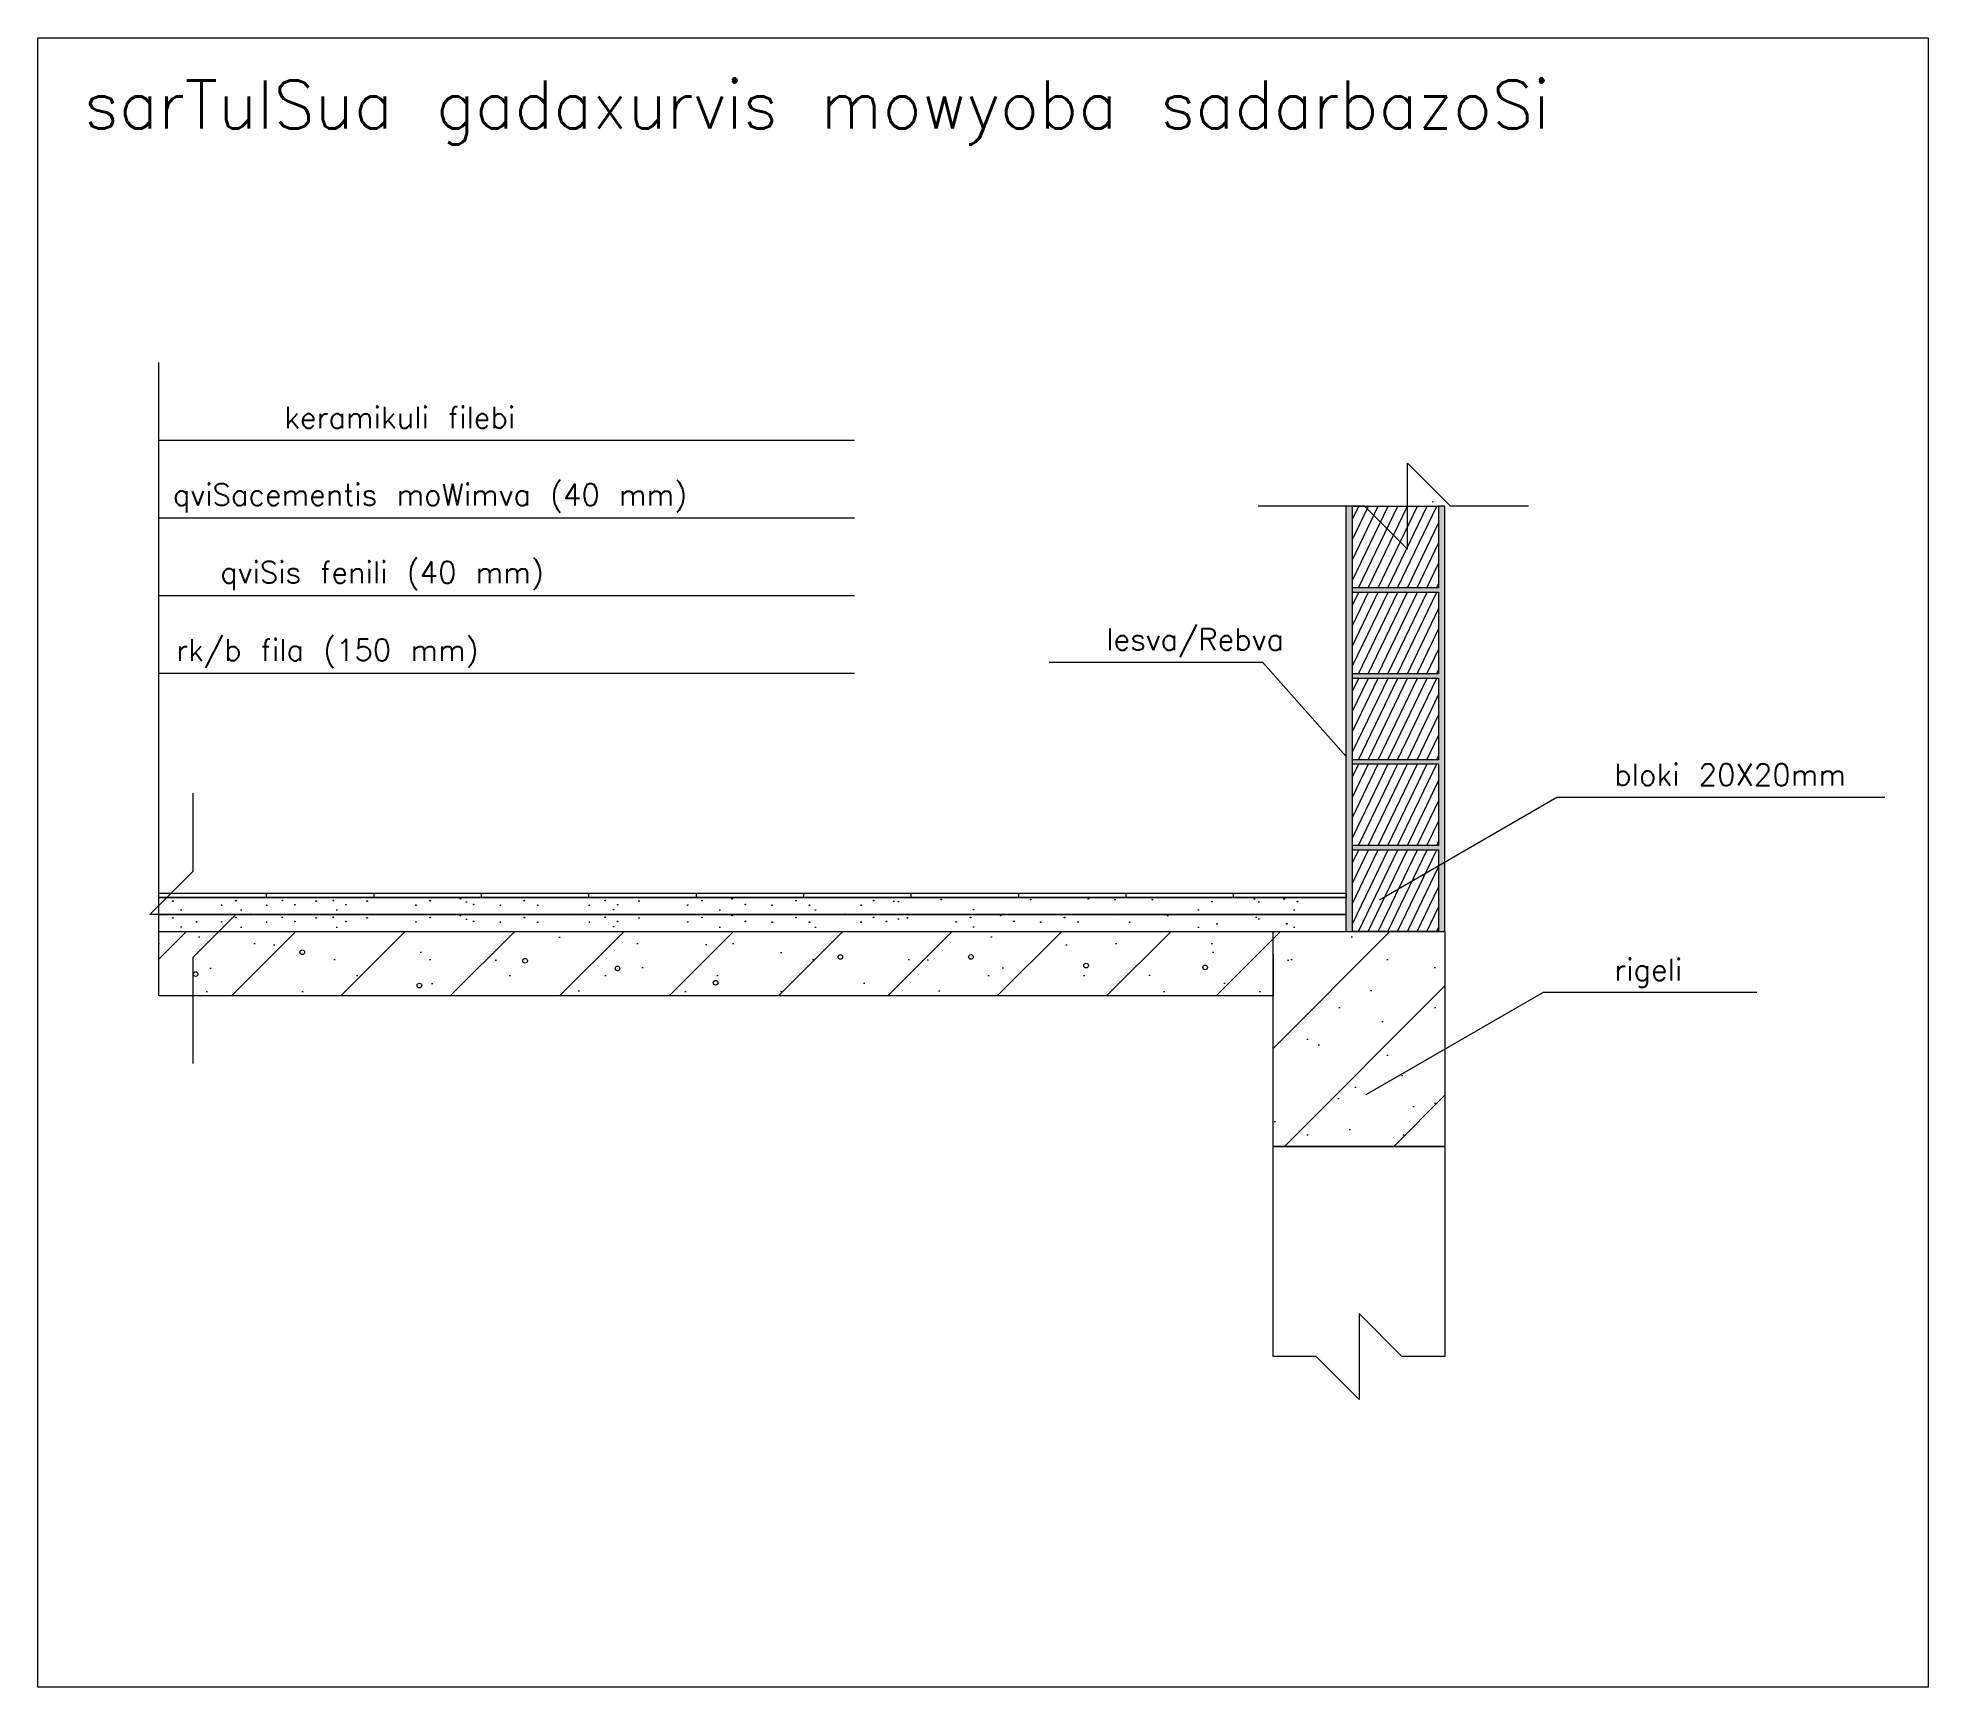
# Model space of a CAD drawing. Header units: millimetres. Extents: x 475616349 to 476941521, y 4620115302 to 4621446928.
# Drawn here: x 476880628 to 476888492, y 4620500640 to 4620507504 of the extents above; entities that cross this region are included whole.
import ezdxf

# ---------------------------------------------------------------- set-up
doc = ezdxf.new("R2010")
doc.units = ezdxf.units.MM
doc.header["$MEASUREMENT"] = 0
for name, color, linetype, lineweight in [('0_Pen_No__1_Pen_No__4', 7, 'Continuous', 0), ('2D Drafting - General_Pen_No__2_Pen_No__4', 7, 'Continuous', 0), ('2D Drafting - General_Pen_No__7_Pen_No__4', 7, 'Continuous', 0), ('2D Drafting - General_Pen_No__7_Pen_No__7_Pen_No__7', 7, 'Continuous', 0), ('A-Area-G_Pen_No__173_Pen_No__4', 7, 'Continuous', 0), ('Annotation - Text_Pen_No__7_Pen_No__4', 7, 'Continuous', 0), ('kar-panjara_Pen_No__7_Pen_No__4', 7, 'Continuous', 0)]:
    doc.layers.add(name, color=color, linetype=linetype, lineweight=lineweight)
doc.layers.add('qvafenili_Pen_No__252', color=7, linetype='Continuous', lineweight=0, true_color=0x666666)
doc.styles.add('GENERATED_STYLE_10', font='txt.shx')

msp = doc.modelspace()

# ---------------------------------------------------------------- texts
at = {"layer": '2D Drafting - General_Pen_No__2_Pen_No__4', "color": 7, "linetype": 'Continuous', "lineweight": 0, "insert": (476880819.963, 4620507326.036), "char_height": 200, "attachment_point": 1}
msp.add_mtext('\\A1;{\\pql;\\Ftxt.shx;sarTulSua gadaxurvis mowyoba sadarbazoSi}', dxfattribs=at)
at = {"layer": 'A-Area-G_Pen_No__173_Pen_No__4', "color": 7, "linetype": 'Continuous', "lineweight": 0, "insert": (476886428.466, 4620505572.508), "char_height": 0.35757, "attachment_point": 7, "style": 'GENERATED_STYLE_10'}
msp.add_mtext('\\A1;{\\pql;\\Ftxt.shx;AecDbSpace (AecArchBase70)}', dxfattribs=at)
at = {"layer": 'Annotation - Text_Pen_No__7_Pen_No__4', "color": 7, "linetype": 'Continuous', "lineweight": 0, "char_height": 89.39199}
for s, insert, attachment_point in [('\\A1;{\\pqr;\\Ftxt.shx;keramikuli filebi}', (476882613.95, 4620505968.18), 3), ('\\A1;{\\pqr;\\Ftxt.shx;qviSacementis moWimva (40 mm)}', (476883329.098, 4620505647.324), 3), ('\\A1;{\\pqr;\\Ftxt.shx;qviSis fenili (40 mm)}', (476882732.838, 4620505324.322), 3), ('\\A1;{\\pqr;\\Ftxt.shx;lesva/Rebva}', (476885811.887, 4620505045.418), 3), ('\\A1;{\\pql;\\Ftxt.shx;rk/b fila (150 mm)}', (476881203.339, 4620505001.319), 1), ('\\A1;{\\pql;\\Ftxt.shx;bloki 20X20mm}', (476887185.386, 4620504482.054), 1), ('\\A1;{\\pql;\\Ftxt.shx;rigeli}', (476887185.386, 4620503671.033), 1)]:
    msp.add_mtext(s, dxfattribs=dict(at, insert=insert, attachment_point=attachment_point))

# ---------------------------------------------------------------- hatches: boundary and pattern name
at = {"layer": '2D Drafting - General_Pen_No__7_Pen_No__7_Pen_No__7', "linetype": 'Continuous', "lineweight": 0}
h = msp.add_hatch(dxfattribs=at)
h.set_pattern_fill('MASONRY_BLOCK', style=0, pattern_type=2)
h.set_pattern_definition([(64.319, (476886205.68, 4620505388.185), (-20.29, 42.196), [])])
h.paths.add_polyline_path([(476886455.034, 4620505432.889), (476886455.034, 4620505554.771), (476886097.466, 4620505554.771), (476886097.466, 4620505215.081), (476886455.034, 4620505215.081)])
h = msp.add_hatch(dxfattribs=at)
h.set_pattern_fill('MASONRY_BLOCK', style=0, pattern_type=2)
h.set_pattern_definition([(64.319, (476886205.68, 4620505030.617), (-20.29, 42.196), [])])
h.paths.add_polyline_path([(476886455.034, 4620505075.321), (476886455.034, 4620505197.203), (476886097.466, 4620505197.203), (476886097.466, 4620504857.513), (476886455.034, 4620504857.513)])
h = msp.add_hatch(dxfattribs=at)
h.set_pattern_fill('MASONRY_BLOCK', style=0, pattern_type=2)
h.set_pattern_definition([(64.319, (476886205.68, 4620504673.05), (-20.29, 42.196), [])])
h.paths.add_polyline_path([(476886455.034, 4620504717.753), (476886455.034, 4620504839.635), (476886097.466, 4620504839.635), (476886097.466, 4620504499.945), (476886455.034, 4620504499.945)])
h = msp.add_hatch(dxfattribs=at)
h.set_pattern_fill('MASONRY_BLOCK', style=0, pattern_type=2)
h.set_pattern_definition([(64.319, (476886205.68, 4620504315.48), (-20.29, 42.196), [])])
h.paths.add_polyline_path([(476886455.034, 4620504360.185), (476886455.034, 4620504482.067), (476886097.466, 4620504482.067), (476886097.466, 4620504142.377), (476886455.034, 4620504142.377)])
h = msp.add_hatch(dxfattribs=at)
h.set_pattern_fill('MASONRY_BLOCK', style=0, pattern_type=2)
h.set_pattern_definition([(64.319, (476886205.68, 4620503957.913), (-20.29, 42.196), [])])
h.paths.add_polyline_path([(476886455.034, 4620504002.617), (476886455.034, 4620504124.499), (476886097.466, 4620504124.499), (476886097.466, 4620503784.809), (476886455.034, 4620503784.809)])
h = msp.add_hatch(dxfattribs=at)
h.set_pattern_fill('RENDER', style=0, pattern_type=2)
h.set_pattern_definition([(45, (476832293.44, 4620443942.06), (-199.1105, 199.1105), [0, -187.7232, 0, -281.5848]), (110, (476832919.2, 4620443942.06), (264.6031, 96.3077), [0, -137.6637, 0, -237.7827])])
h.paths.add_polyline_path([(476881131.629, 4620503927.181), (476881131.629, 4620503855.565), (476886070.649, 4620503855.565), (476886070.649, 4620503927.1)])
h = msp.add_hatch(dxfattribs=at)
h.set_pattern_fill('RENDER', style=0, pattern_type=2)
h.set_pattern_definition([(45, (476832293.44, 4620443870.52), (-199.1105, 199.1105), [0, -187.7232, 0, -281.5848]), (110, (476832919.2, 4620443870.52), (264.6031, 96.3077), [0, -137.6637, 0, -237.7827])])
h.paths.add_polyline_path([(476881131.629, 4620503855.565), (476881131.629, 4620503784.028), (476886070.649, 4620503784.028), (476886070.649, 4620503855.484)])
h = msp.add_hatch(dxfattribs=at)
h.set_pattern_fill('RENDER', style=0, pattern_type=2)
h.set_pattern_definition([(45, (476832150.43, 4620443603.15), (-199.1105, 199.1105), [0, -187.7232, 0, -281.5848]), (110, (476832776.18, 4620443603.15), (264.6031, 96.3077), [0, -137.6637, 0, -237.7827])])
h.paths.add_polyline_path([(476886481.852, 4620503784.812), (476881131.629, 4620503784.899), (476881131.629, 4620503516.656), (476885766.716, 4620503516.656), (476885766.716, 4620502890.925), (476886481.852, 4620502890.925)])
h = msp.add_hatch(dxfattribs=at)
h.set_pattern_fill('MASONRY_BLOCK', style=0, pattern_type=2)
h.set_pattern_definition([(45, (476899283.44, 4620457651.2), (-227.5549, 227.5549), [])])
h.paths.add_polyline_path([(476886481.852, 4620503784.812), (476881131.629, 4620503784.899), (476881131.629, 4620503516.656), (476885766.716, 4620503516.656), (476885766.716, 4620502890.925), (476886481.852, 4620502890.925)])
at = {"layer": 'qvafenili_Pen_No__252', "linetype": 'Continuous', "lineweight": 0, "true_color": 0x333333}
for points in [[(476886070.649, 4620503784.025), (476886097.466, 4620503784.025), (476886097.466, 4620505554.771), (476886070.649, 4620505554.771)], [(476886481.852, 4620503784.025), (476886455.034, 4620503784.025), (476886455.034, 4620505554.771), (476886481.852, 4620505554.771)], [(476886455.034, 4620505197.203), (476886455.034, 4620505215.081), (476886097.466, 4620505215.081), (476886097.466, 4620505197.203)], [(476886455.034, 4620504857.513), (476886097.466, 4620504857.513), (476886097.466, 4620504839.635), (476886455.034, 4620504839.635)], [(476886455.034, 4620504499.945), (476886097.466, 4620504499.945), (476886097.466, 4620504482.067), (476886455.034, 4620504482.067)], [(476886097.466, 4620504124.499), (476886455.034, 4620504124.499), (476886455.034, 4620504142.377), (476886097.466, 4620504142.377)]]:
    msp.add_hatch(color=250, dxfattribs=at).paths.add_polyline_path(points)

# ---------------------------------------------------------------- linework, layer by layer
at = {"layer": '0_Pen_No__1_Pen_No__4', "color": 7, "linetype": 'Continuous', "lineweight": 0}
for centre, radius in [((476881190.054, 4620503911.344), 1.486), ((476881392.603, 4620503894.803), 1.486), ((476881451.975, 4620503913.2), 1.486), ((476881512.945, 4620503856.511), 1.486), ((476881579.842, 4620503893.967), 1.486), ((476881645.042, 4620503914.036), 1.486), ((476881697.724, 4620503896.476), 1.486), ((476881786.18, 4620503911.344), 1.486), ((476881857.353, 4620503914.036), 1.486), ((476881910.035, 4620503896.476), 1.486), ((476881998.491, 4620503911.344), 1.486), ((476882201.04, 4620503894.803), 1.486), ((476882260.411, 4620503913.2), 1.486), ((476882385.844, 4620503921.562), 1.486), ((476882385.844, 4620503851.493), 1.486), ((476882441.035, 4620503897.312), 1.486), ((476882552.252, 4620503893.967), 1.486), ((476882651.762, 4620503913.2), 1.486), ((476882707.789, 4620503893.967), 1.486), ((476882855.8, 4620503856.511), 1.486), ((476882922.698, 4620503893.967), 1.486), ((476882987.897, 4620503914.036), 1.486), ((476883040.579, 4620503896.476), 1.486), ((476883129.035, 4620503911.344), 1.486), ((476883331.584, 4620503894.803), 1.486), ((476883390.955, 4620503913.2), 1.486), ((476883516.388, 4620503921.562), 1.486), ((476883516.388, 4620503851.493), 1.486), ((476883571.579, 4620503897.312), 1.486), ((476883682.796, 4620503893.967), 1.486), ((476883782.306, 4620503913.2), 1.486), ((476883838.333, 4620503893.967), 1.486), ((476883986.344, 4620503856.511), 1.486), ((476884053.242, 4620503893.967), 1.486), ((476884104.928, 4620503914.036), 1.486), ((476884188.688, 4620503910.484), 1.486), ((476884385.918, 4620503917.919), 1.486), ((476884633.419, 4620503851.493), 1.486), ((476884758.061, 4620503918.351), 1.486), ((476884998.057, 4620503920.859), 1.486), ((476885103.375, 4620503856.511), 1.486), ((476885109.274, 4620503917.514), 1.486), ((476885264.811, 4620503917.514), 1.486), ((476885328.318, 4620503850.657), 1.486), ((476885512.056, 4620503909.28), 1.486), ((476885597.25, 4620503926.97), 1.486), ((476885689.067, 4620503920.118), 1.486), ((476885813.156, 4620503920.118), 1.486), ((476885868.557, 4620503909.28), 1.486), ((476881190.054, 4620503841.275), 1.486), ((476881288.267, 4620503824.734), 1.486), ((476881392.603, 4620503824.734), 1.486), ((476881451.975, 4620503843.131), 1.486), ((476881579.842, 4620503823.898), 1.486), ((476881645.042, 4620503843.967), 1.486), ((476881697.724, 4620503826.407), 1.486), ((476881786.18, 4620503841.275), 1.486), ((476881857.353, 4620503843.967), 1.486), ((476881910.035, 4620503826.407), 1.486), ((476881998.491, 4620503841.275), 1.486), ((476882201.04, 4620503824.734), 1.486), ((476882260.411, 4620503843.131), 1.486), ((476882441.035, 4620503827.243), 1.486), ((476882552.252, 4620503823.898), 1.486), ((476882651.762, 4620503843.131), 1.486), ((476882707.789, 4620503823.898), 1.486), ((476882922.698, 4620503823.898), 1.486), ((476882987.897, 4620503843.967), 1.486), ((476883040.579, 4620503826.407), 1.486), ((476883129.035, 4620503841.275), 1.486), ((476883331.584, 4620503824.734), 1.486), ((476883390.955, 4620503843.131), 1.486), ((476883571.579, 4620503827.243), 1.486), ((476883682.796, 4620503823.898), 1.486), ((476883782.306, 4620503843.131), 1.486), ((476883838.333, 4620503823.898), 1.486), ((476884053.242, 4620503823.898), 1.486), ((476884104.928, 4620503843.967), 1.486), ((476884157.61, 4620503826.407), 1.486), ((476884246.066, 4620503841.275), 1.486), ((476884448.614, 4620503824.734), 1.486), ((476884507.986, 4620503843.131), 1.486), ((476884688.609, 4620503827.243), 1.486), ((476884799.827, 4620503823.898), 1.486), ((476884899.337, 4620503843.131), 1.486), ((476884955.364, 4620503823.898), 1.486), ((476885170.272, 4620503823.898), 1.486), ((476885533.192, 4620503817.208), 1.486), ((476885697.091, 4620503843.967), 1.486), ((476885823.79, 4620503817.208), 1.486), ((476881728.208, 4620503698.713), 9.683), ((476881284.458, 4620503607.586), 9.683), ((476882655.329, 4620503663.054), 9.683), ((476883039.648, 4620503631.358), 9.683), ((476883966.768, 4620503678.903), 9.683), ((476884509.57, 4620503678.903), 9.683), ((476884988.978, 4620503643.244), 9.683), ((476885484.235, 4620503635.32), 9.683), ((476882215.541, 4620503560.041), 9.683), ((476883447.739, 4620503571.927), 9.683)]:
    msp.add_circle(centre, radius, dxfattribs=at)
at = {"layer": '2D Drafting - General_Pen_No__7_Pen_No__4', "color": 7, "linetype": 'Continuous', "lineweight": 0, "flags": 128}
for points in [[(476880628.055, 4620507503.781), (476888492.091, 4620507503.781), (476888492.091, 4620500640.391), (476880628.055, 4620500640.391)], [(476886097.466, 4620505554.771), (476886455.034, 4620505554.771), (476886455.034, 4620505215.081), (476886097.466, 4620505215.081)], [(476886097.466, 4620505197.203), (476886455.034, 4620505197.203), (476886455.034, 4620504857.513), (476886097.466, 4620504857.513)], [(476886097.466, 4620504839.635), (476886455.034, 4620504839.635), (476886455.034, 4620504499.945), (476886097.466, 4620504499.945)], [(476886097.466, 4620504482.067), (476886455.034, 4620504482.067), (476886455.034, 4620504142.377), (476886097.466, 4620504142.377)], [(476886097.466, 4620504124.499), (476886455.034, 4620504124.499), (476886455.034, 4620503784.809), (476886097.466, 4620503784.809)], [(476885766.716, 4620503784.823), (476886481.852, 4620503784.812), (476886481.852, 4620502890.925), (476885766.716, 4620502890.925), (476885766.716, 4620503516.656)]]:
    msp.add_lwpolyline(points, close=True, dxfattribs=at)
for points in [[(476881131.629, 4620503516.656), (476881131.629, 4620506152.513)], [(476881131.629, 4620505829.51), (476884025.678, 4620505829.51)], [(476886325.435, 4620505733.555), (476886504.219, 4620505554.771)], [(476886325.435, 4620505375.987), (476886325.435, 4620505733.555)], [(476881131.629, 4620505506.508), (476884025.678, 4620505506.508)], [(476886146.651, 4620505554.771), (476885704.929, 4620505554.771)], [(476886070.649, 4620503784.025), (476886070.649, 4620505554.771)], [(476886097.466, 4620503784.025), (476886097.466, 4620505554.771)], [(476886097.466, 4620503784.025), (476886097.466, 4620505554.771)], [(476886325.435, 4620505375.987), (476886146.651, 4620505554.771)], [(476886481.852, 4620503784.812), (476886481.852, 4620505554.771), (476886455.034, 4620505554.771)], [(476886829.896, 4620505554.771), (476886504.219, 4620505554.771)], [(476881131.629, 4620505183.506), (476884025.678, 4620505183.506)], [(476886070.649, 4620504512.482), (476885724.848, 4620504904.605), (476884834.999, 4620504904.605)], [(476881131.629, 4620504860.504), (476884025.678, 4620504860.504)], [(476881273.191, 4620504360.406), (476881273.191, 4620504034.73)], [(476886208.831, 4620503917.254), (476886947.374, 4620504343.652), (476888312.042, 4620504343.652)], [(476881094.407, 4620503855.946), (476881273.191, 4620504034.73)], [(476886070.649, 4620503927.102), (476881131.629, 4620503927.102), (476881131.629, 4620503944.093), (476886070.649, 4620503944.093)], [(476881131.629, 4620503944.093), (476881578.589, 4620503944.093), (476881578.589, 4620503927.102)], [(476881578.589, 4620503944.093), (476882025.549, 4620503944.093), (476882025.549, 4620503927.102)], [(476882025.549, 4620503944.093), (476882472.509, 4620503944.093), (476882472.509, 4620503927.102)], [(476882472.509, 4620503944.093), (476882919.469, 4620503944.093), (476882919.469, 4620503927.102)], [(476882919.469, 4620503944.093), (476883366.429, 4620503944.093), (476883366.429, 4620503927.102)], [(476883366.429, 4620503944.093), (476883813.389, 4620503944.093), (476883813.389, 4620503927.102)], [(476883813.389, 4620503944.093), (476884260.349, 4620503944.093), (476884260.349, 4620503927.102)], [(476884260.349, 4620503944.093), (476884707.309, 4620503944.093), (476884707.309, 4620503927.102)], [(476884707.309, 4620503944.093), (476885154.269, 4620503944.093), (476885154.269, 4620503927.102)], [(476885154.269, 4620503944.093), (476885601.229, 4620503944.093), (476885601.229, 4620503927.102)], [(476885601.229, 4620503944.093), (476886070.649, 4620503944.093), (476886070.649, 4620503927.102)], [(476881451.975, 4620503855.946), (476881094.407, 4620503855.946)], [(476886070.649, 4620503855.565), (476881131.629, 4620503855.565), (476881131.629, 4620503927.102), (476886070.649, 4620503927.102)], [(476886070.649, 4620503784.025), (476881131.629, 4620503784.028), (476881131.629, 4620503855.565), (476886070.649, 4620503855.565)], [(476881451.975, 4620503855.946), (476881273.191, 4620503677.162)], [(476881131.629, 4620503682.085), (476881131.629, 4620503784.028)], [(476885766.716, 4620503690.146), (476885766.716, 4620503516.656), (476881131.629, 4620503516.656), (476881131.629, 4620503631.114)], [(476881273.191, 4620503677.162), (476881273.191, 4620503235.439)], [(476886153.662, 4620503106.233), (476886892.205, 4620503532.631), (476887779.514, 4620503532.631)], [(476886124.284, 4620502195.52), (476886303.068, 4620502016.736)], [(476886124.284, 4620502195.52), (476886124.284, 4620501837.952)], [(476886124.284, 4620501837.952), (476885945.5, 4620502016.736)]]:
    msp.add_lwpolyline(points, dxfattribs=at)
at = {"layer": 'kar-panjara_Pen_No__7_Pen_No__4', "color": 7, "linetype": 'Continuous', "lineweight": 0, "flags": 128}
msp.add_lwpolyline([(476885945.5, 4620502016.736), (476885766.716, 4620502016.736), (476885766.716, 4620502890.925), (476886481.852, 4620502890.925), (476886481.852, 4620502016.736), (476886303.068, 4620502016.736)], dxfattribs=at)

msp.set_redraw_order([(e.dxf.handle, doc.entitydb.next_handle()) for e in msp.query("TEXT MTEXT ATTDEF DIMENSION ARC_DIMENSION")])  # texts and dimensions are drawn at this point

doc.saveas('drawing.dxf')
